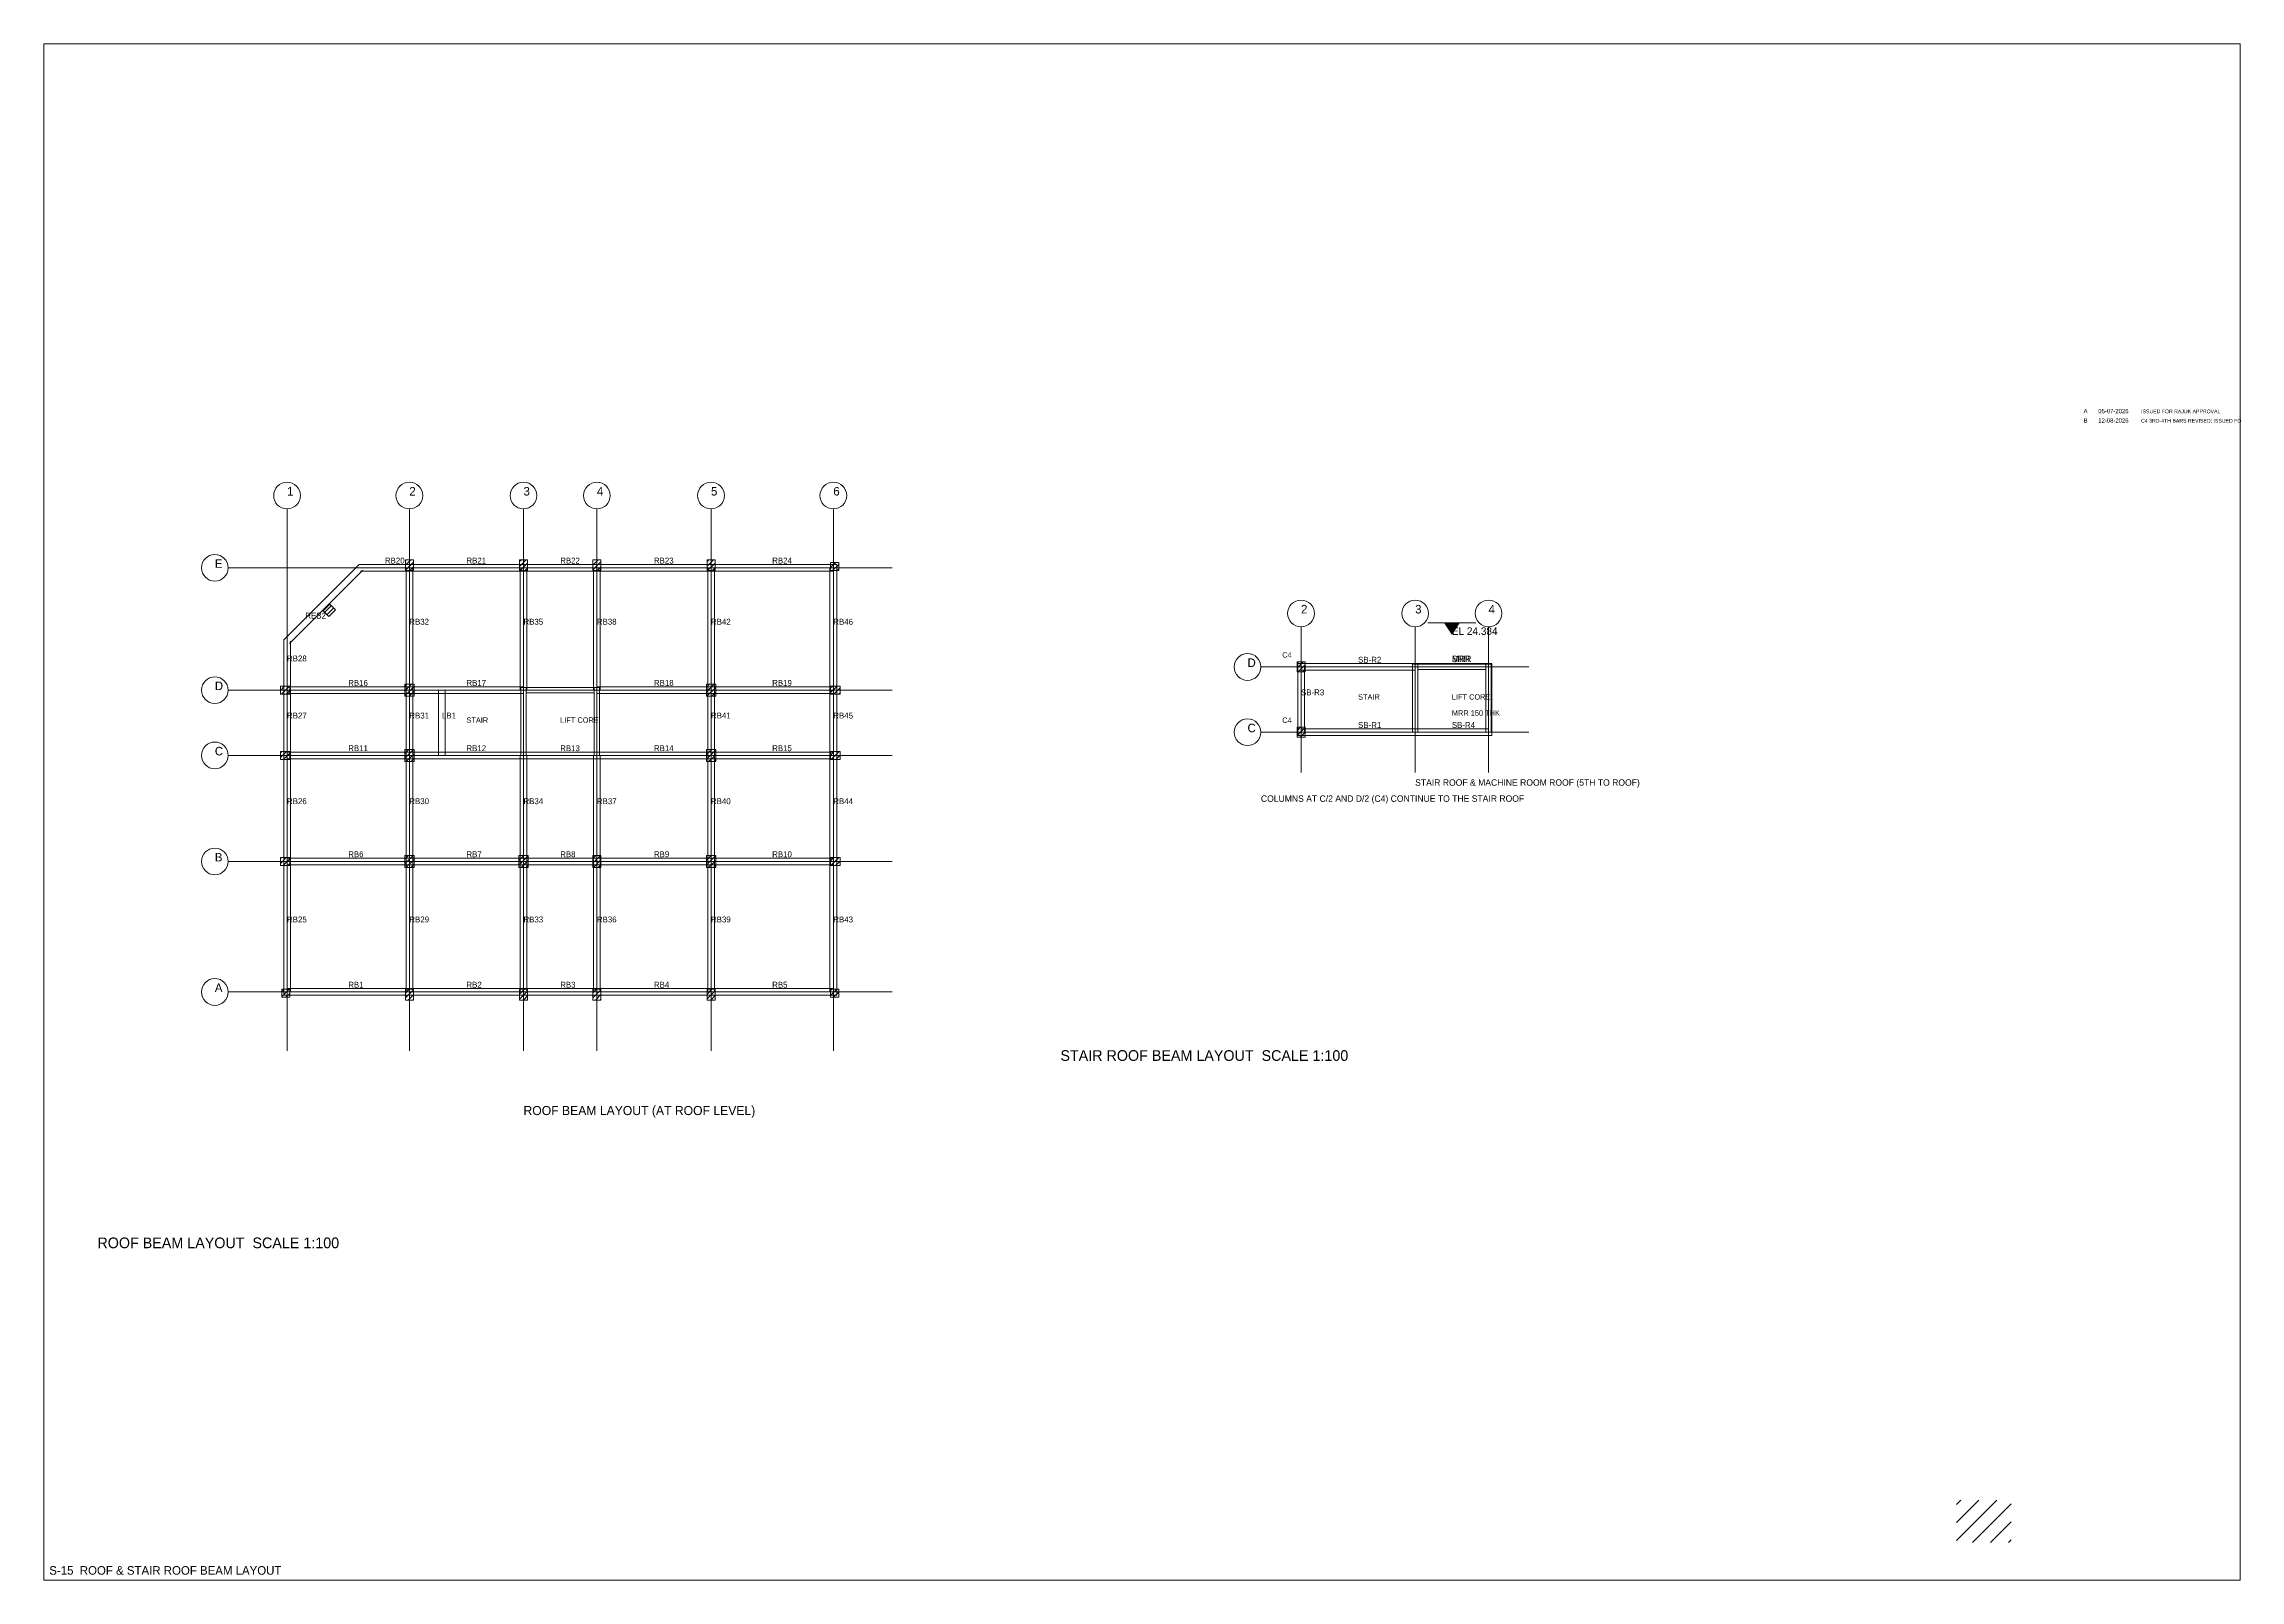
# Model space of a CAD drawing. Extents: x 1000 to 741800, y -207200 to 58400.
# Drawn here: x 659700 to 741800, y -68400 to -11000 of the extents above; entities that cross this region are included whole.
import ezdxf

# ---------------------------------------------------------------- set-up
doc = ezdxf.new("R2010")
doc.units = 0
for name, color, linetype, lineweight, plot in [('Beam Line', 4, 'Continuous', 0, False), ('Column', 1, 'Continuous', 0, False), ('Grid', 8, 'Continuous', 0, False), ('Grid Circle', 8, 'Continuous', 0, False), ('Hatch', 9, 'Continuous', 0, False), ('Sheet', 7, 'Continuous', 0, False), ('Slab', 5, 'Continuous', 0, False), ('Text-1', 7, 'Continuous', 0, False), ('Text-2', 7, 'Continuous', 0, False), ('TITLE', 7, 'Continuous', 0, False), ('Wall', 1, 'Continuous', 0, False)]:
    doc.layers.add(name, color=color, linetype=linetype, lineweight=lineweight, plot=plot)

# ---------------------------------------------------------------- blocks, each defined once
blk = doc.blocks.new('GRID_BUBBLE')
at = {"layer": 'Grid Circle'}
blk.add_circle((0, 0), 500, dxfattribs=at)
at = {"layer": 'Text-1'}
blk.add_attdef('GRID', (0, 0), '', height=320, dxfattribs=at)
blk = doc.blocks.new('LEVEL_MARK')
at = {"layer": 'Text-1'}
blk.add_line((-900, 450), (900, 450), dxfattribs=at)
blk.add_solid([(0, 0), (-300, 450), (300, 450)], dxfattribs=at)
blk.add_attdef('LEVEL', (0, 0), '', height=280, dxfattribs=at)

msp = doc.modelspace()

# ---------------------------------------------------------------- hatches: boundary and pattern name
at = {"layer": 'Hatch'}
h = msp.add_hatch(dxfattribs=at)
h.set_pattern_fill('ANSI31', color=256, scale=40)
h.paths.add_polyline_path([(673211, -30675), (673511, -30675), (673511, -30275), (673211, -30275)])
h = msp.add_hatch(dxfattribs=at)
h.set_pattern_fill('ANSI31', color=256, scale=40)
h.paths.add_polyline_path([(677478, -30675), (677778, -30675), (677778, -30275), (677478, -30275)])
h = msp.add_hatch(dxfattribs=at)
h.set_pattern_fill('ANSI31', color=256, scale=40)
h.paths.add_polyline_path([(680222, -30675), (680522, -30675), (680522, -30275), (680222, -30275)])
h = msp.add_hatch(dxfattribs=at)
h.set_pattern_fill('ANSI31', color=256, scale=40)
h.paths.add_polyline_path([(684489, -30675), (684789, -30675), (684789, -30275), (684489, -30275)])
h = msp.add_hatch(dxfattribs=at)
h.set_pattern_fill('ANSI31', color=256, scale=40)
h.paths.add_polyline_path([(689111, -30675), (689411, -30675), (689411, -30375), (689111, -30375)])
h = msp.add_hatch(dxfattribs=at)
h.set_pattern_fill('ANSI31', color=256, scale=40)
h.paths.add_polyline_path([(670355, -32389), (670603, -32141), (670391, -31929), (670143, -32177)])
h = msp.add_hatch(dxfattribs=at)
h.set_pattern_fill('ANSI31', color=256, scale=40)
h.paths.add_polyline_path([(706545, -34468), (706845, -34468), (706845, -34093), (706545, -34093)])
h = msp.add_hatch(dxfattribs=at)
h.set_pattern_fill('ANSI31', color=256, scale=40)
h.paths.add_polyline_path([(668539, -35297), (668889, -35297), (668889, -34997), (668539, -34997)])
h = msp.add_hatch(dxfattribs=at)
h.set_pattern_fill('ANSI31', color=256, scale=40)
h.paths.add_polyline_path([(673186, -35372), (673536, -35372), (673536, -34922), (673186, -34922)])
h = msp.add_hatch(dxfattribs=at)
h.set_pattern_fill('ANSI31', color=256, scale=40)
h.paths.add_polyline_path([(684464, -35372), (684814, -35372), (684814, -34922), (684464, -34922)])
h = msp.add_hatch(dxfattribs=at)
h.set_pattern_fill('ANSI31', color=256, scale=40)
h.paths.add_polyline_path([(689111, -35297), (689461, -35297), (689461, -34997), (689111, -34997)])
h = msp.add_hatch(dxfattribs=at)
h.set_pattern_fill('ANSI31', color=256, scale=40)
h.paths.add_polyline_path([(706545, -36907), (706845, -36907), (706845, -36532), (706545, -36532)])
h = msp.add_hatch(dxfattribs=at)
h.set_pattern_fill('ANSI31', color=256, scale=40)
h.paths.add_polyline_path([(668539, -37736), (668889, -37736), (668889, -37436), (668539, -37436)])
h = msp.add_hatch(dxfattribs=at)
h.set_pattern_fill('ANSI31', color=256, scale=40)
h.paths.add_polyline_path([(673186, -37811), (673536, -37811), (673536, -37361), (673186, -37361)])
h = msp.add_hatch(dxfattribs=at)
h.set_pattern_fill('ANSI31', color=256, scale=40)
h.paths.add_polyline_path([(684464, -37811), (684814, -37811), (684814, -37361), (684464, -37361)])
h = msp.add_hatch(dxfattribs=at)
h.set_pattern_fill('ANSI31', color=256, scale=40)
h.paths.add_polyline_path([(689111, -37736), (689461, -37736), (689461, -37436), (689111, -37436)])
h = msp.add_hatch(dxfattribs=at)
h.set_pattern_fill('ANSI31', color=256, scale=40)
h.paths.add_polyline_path([(668539, -41698), (668889, -41698), (668889, -41398), (668539, -41398)])
h = msp.add_hatch(dxfattribs=at)
h.set_pattern_fill('ANSI31', color=256, scale=40)
h.paths.add_polyline_path([(673186, -41773), (673536, -41773), (673536, -41323), (673186, -41323)])
h = msp.add_hatch(dxfattribs=at)
h.set_pattern_fill('ANSI31', color=256, scale=40)
h.paths.add_polyline_path([(677453, -41773), (677803, -41773), (677803, -41323), (677453, -41323)])
h = msp.add_hatch(dxfattribs=at)
h.set_pattern_fill('ANSI31', color=256, scale=40)
h.paths.add_polyline_path([(680222, -41773), (680522, -41773), (680522, -41323), (680222, -41323)])
h = msp.add_hatch(dxfattribs=at)
h.set_pattern_fill('ANSI31', color=256, scale=40)
h.paths.add_polyline_path([(684464, -41773), (684814, -41773), (684814, -41323), (684464, -41323)])
h = msp.add_hatch(dxfattribs=at)
h.set_pattern_fill('ANSI31', color=256, scale=40)
h.paths.add_polyline_path([(689111, -41698), (689461, -41698), (689461, -41398), (689111, -41398)])
h = msp.add_hatch(dxfattribs=at)
h.set_pattern_fill('ANSI31', color=256, scale=40)
h.paths.add_polyline_path([(668589, -46625), (668889, -46625), (668889, -46325), (668589, -46325)])
h = msp.add_hatch(dxfattribs=at)
h.set_pattern_fill('ANSI31', color=256, scale=40)
h.paths.add_polyline_path([(673211, -46725), (673511, -46725), (673511, -46325), (673211, -46325)])
h = msp.add_hatch(dxfattribs=at)
h.set_pattern_fill('ANSI31', color=256, scale=40)
h.paths.add_polyline_path([(677478, -46725), (677778, -46725), (677778, -46325), (677478, -46325)])
h = msp.add_hatch(dxfattribs=at)
h.set_pattern_fill('ANSI31', color=256, scale=40)
h.paths.add_polyline_path([(680222, -46725), (680522, -46725), (680522, -46325), (680222, -46325)])
h = msp.add_hatch(dxfattribs=at)
h.set_pattern_fill('ANSI31', color=256, scale=40)
h.paths.add_polyline_path([(684489, -46725), (684789, -46725), (684789, -46325), (684489, -46325)])
h = msp.add_hatch(dxfattribs=at)
h.set_pattern_fill('ANSI31', color=256, scale=40)
h.paths.add_polyline_path([(689111, -46625), (689411, -46625), (689411, -46325), (689111, -46325)])
h = msp.add_hatch(dxfattribs=at)
h.set_pattern_fill('ANSI31', color=256, scale=150)
h.paths.add_polyline_path([(731200, -67000), (733242, -67000), (733242, -65415), (731200, -65415)])

# ---------------------------------------------------------------- linework, layer by layer
at = {"layer": 'Beam Line'}
for p, q in [((670072, -31858), (671444, -30487)), ((670249, -32035), (671621, -30664)), ((671532, -30450), (673361, -30450)), ((671532, -30700), (673361, -30700)), ((673236, -35147), (673236, -30575)), ((673361, -30450), (677628, -30450)), ((673361, -30700), (677628, -30700)), ((673486, -35147), (673486, -30575)), ((677503, -35147), (677503, -30575)), ((677628, -30450), (680372, -30450)), ((677628, -30700), (680372, -30700)), ((677753, -35147), (677753, -30575)), ((680247, -35147), (680247, -30575)), ((680372, -30450), (684639, -30450)), ((680372, -30700), (684639, -30700)), ((680497, -35147), (680497, -30575)), ((684514, -35147), (684514, -30575)), ((684639, -30450), (689211, -30450)), ((684639, -30700), (689211, -30700)), ((684764, -35147), (684764, -30575)), ((689086, -35147), (689086, -30575)), ((689336, -35147), (689336, -30575)), ((668701, -33230), (670072, -31858)), ((668878, -33407), (670249, -32035)), ((668664, -35147), (668664, -33318)), ((668914, -35147), (668914, -33318)), ((706570, -36719), (706570, -34281)), ((706695, -34156), (710962, -34156)), ((706695, -34406), (710962, -34406)), ((706820, -36719), (706820, -34281)), ((668664, -37586), (668664, -35147)), ((668789, -35022), (673361, -35022)), ((668789, -35272), (673361, -35272)), ((668914, -37586), (668914, -35147)), ((673236, -37586), (673236, -35147)), ((673361, -35022), (677628, -35022)), ((673361, -35272), (677628, -35272)), ((673486, -37586), (673486, -35147)), ((674455, -37586), (674455, -35147)), ((674705, -37586), (674705, -35147)), ((680372, -35022), (684639, -35022)), ((680372, -35272), (684639, -35272)), ((684514, -37586), (684514, -35147)), ((684639, -35022), (689211, -35022)), ((684639, -35272), (689211, -35272)), ((684764, -37586), (684764, -35147)), ((689086, -37586), (689086, -35147)), ((689336, -37586), (689336, -35147)), ((706695, -36594), (710962, -36594)), ((706695, -36844), (710962, -36844)), ((710962, -36594), (713705, -36594)), ((710962, -36844), (713705, -36844)), ((668664, -41548), (668664, -37586)), ((668789, -37461), (673361, -37461)), ((668789, -37711), (673361, -37711)), ((668914, -41548), (668914, -37586)), ((673236, -41548), (673236, -37586)), ((673361, -37461), (677628, -37461)), ((673361, -37711), (677628, -37711)), ((673486, -41548), (673486, -37586)), ((677503, -41548), (677503, -37586)), ((677628, -37461), (680372, -37461)), ((677628, -37711), (680372, -37711)), ((677753, -41548), (677753, -37586)), ((680247, -41548), (680247, -37586)), ((680372, -37461), (684639, -37461)), ((680372, -37711), (684639, -37711)), ((680497, -41548), (680497, -37586)), ((684514, -41548), (684514, -37586)), ((684639, -37461), (689211, -37461)), ((684639, -37711), (689211, -37711)), ((684764, -41548), (684764, -37586)), ((689086, -41548), (689086, -37586)), ((689336, -41548), (689336, -37586)), ((668664, -46425), (668664, -41548)), ((668789, -41423), (673361, -41423)), ((668789, -41673), (673361, -41673)), ((668914, -46425), (668914, -41548)), ((673236, -46425), (673236, -41548)), ((673361, -41423), (677628, -41423)), ((673361, -41673), (677628, -41673)), ((673486, -46425), (673486, -41548)), ((677503, -46425), (677503, -41548)), ((677628, -41423), (680372, -41423)), ((677628, -41673), (680372, -41673)), ((677753, -46425), (677753, -41548)), ((680247, -46425), (680247, -41548)), ((680372, -41423), (684639, -41423)), ((680372, -41673), (684639, -41673)), ((680497, -46425), (680497, -41548)), ((684514, -46425), (684514, -41548)), ((684639, -41423), (689211, -41423)), ((684639, -41673), (689211, -41673)), ((684764, -46425), (684764, -41548)), ((689086, -46425), (689086, -41548)), ((689336, -46425), (689336, -41548)), ((668789, -46300), (673361, -46300)), ((668789, -46550), (673361, -46550)), ((673361, -46300), (677628, -46300)), ((673361, -46550), (677628, -46550)), ((677628, -46300), (680372, -46300)), ((677628, -46550), (680372, -46550)), ((680372, -46300), (684639, -46300)), ((680372, -46550), (684639, -46550)), ((684639, -46300), (689211, -46300)), ((684639, -46550), (689211, -46550))]:
    msp.add_line(p, q, dxfattribs=at)
at = {"layer": 'Column'}
for points in [[(673211, -30675), (673511, -30675), (673511, -30275), (673211, -30275)], [(677478, -30675), (677778, -30675), (677778, -30275), (677478, -30275)], [(680222, -30675), (680522, -30675), (680522, -30275), (680222, -30275)], [(684489, -30675), (684789, -30675), (684789, -30275), (684489, -30275)], [(689111, -30675), (689411, -30675), (689411, -30375), (689111, -30375)], [(670355, -32389), (670603, -32141), (670391, -31929), (670143, -32177)], [(706545, -34468), (706845, -34468), (706845, -34093), (706545, -34093)], [(668539, -35297), (668889, -35297), (668889, -34997), (668539, -34997)], [(673186, -35372), (673536, -35372), (673536, -34922), (673186, -34922)], [(684464, -35372), (684814, -35372), (684814, -34922), (684464, -34922)], [(689111, -35297), (689461, -35297), (689461, -34997), (689111, -34997)], [(706545, -36907), (706845, -36907), (706845, -36532), (706545, -36532)], [(668539, -37736), (668889, -37736), (668889, -37436), (668539, -37436)], [(673186, -37811), (673536, -37811), (673536, -37361), (673186, -37361)], [(684464, -37811), (684814, -37811), (684814, -37361), (684464, -37361)], [(689111, -37736), (689461, -37736), (689461, -37436), (689111, -37436)], [(668539, -41698), (668889, -41698), (668889, -41398), (668539, -41398)], [(673186, -41773), (673536, -41773), (673536, -41323), (673186, -41323)], [(677453, -41773), (677803, -41773), (677803, -41323), (677453, -41323)], [(680222, -41773), (680522, -41773), (680522, -41323), (680222, -41323)], [(684464, -41773), (684814, -41773), (684814, -41323), (684464, -41323)], [(689111, -41698), (689461, -41698), (689461, -41398), (689111, -41398)], [(668589, -46625), (668889, -46625), (668889, -46325), (668589, -46325)], [(673211, -46725), (673511, -46725), (673511, -46325), (673211, -46325)], [(677478, -46725), (677778, -46725), (677778, -46325), (677478, -46325)], [(680222, -46725), (680522, -46725), (680522, -46325), (680222, -46325)], [(684489, -46725), (684789, -46725), (684789, -46325), (684489, -46325)], [(689111, -46625), (689411, -46625), (689411, -46325), (689111, -46325)]]:
    msp.add_lwpolyline(points, close=True, dxfattribs=at)
at = {"layer": 'Grid'}
for p, q in [((668789, -48625), (668789, -28375)), ((673361, -48625), (673361, -28375)), ((677628, -48625), (677628, -28375)), ((680372, -48625), (680372, -28375)), ((684639, -48625), (684639, -28375)), ((689211, -48625), (689211, -28375)), ((666589, -30575), (691411, -30575)), ((706695, -38219), (706695, -32781)), ((710962, -38219), (710962, -32781)), ((713705, -38219), (713705, -32781)), ((705195, -34281), (715205, -34281)), ((666589, -35147), (691411, -35147)), ((705195, -36719), (715205, -36719)), ((666589, -37586), (691411, -37586)), ((666589, -41548), (691411, -41548)), ((666589, -46425), (691411, -46425))]:
    msp.add_line(p, q, dxfattribs=at)
at = {"layer": 'Sheet'}
msp.add_lwpolyline([(659700, -68400), (741800, -68400), (741800, -11000), (659700, -11000)], close=True, dxfattribs=at)
at = {"layer": 'Slab'}
for points in [[(668664, -46550), (689336, -46550), (689336, -30450), (671481, -30450), (668664, -33267)], [(706570, -36844), (710962, -36844), (710962, -34156), (706570, -34156)], [(706695, -36719), (710962, -36719), (710962, -34281), (706695, -34281)], [(710962, -36844), (713830, -36844), (713830, -34156), (710962, -34156)], [(673361, -37586), (677628, -37586), (677628, -35147), (673361, -35147)]]:
    msp.add_lwpolyline(points, close=True, dxfattribs=at)
at = {"layer": 'Wall'}
for points in [[(710862, -36719), (711062, -36719), (711062, -34181), (710862, -34181)], [(711062, -34381), (713605, -34381), (713605, -34181), (711062, -34181)], [(713605, -36719), (713805, -36719), (713805, -34181), (713605, -34181)], [(677528, -37586), (677728, -37586), (677728, -35047), (677528, -35047)], [(677728, -35247), (680272, -35247), (680272, -35047), (677728, -35047)], [(680272, -37586), (680472, -37586), (680472, -35047), (680272, -35047)]]:
    msp.add_lwpolyline(points, close=True, dxfattribs=at)

# ---------------------------------------------------------------- block references
at = {"layer": 'Grid Circle'}
for p, values in [((668789, -27875), {'GRID': '1'}), ((673361, -27875), {'GRID': '2'}), ((677628, -27875), {'GRID': '3'}), ((680372, -27875), {'GRID': '4'}), ((684639, -27875), {'GRID': '5'}), ((689211, -27875), {'GRID': '6'}), ((666089, -30575), {'GRID': 'E'}), ((706695, -32281), {'GRID': '2'}), ((710962, -32281), {'GRID': '3'}), ((713705, -32281), {'GRID': '4'}), ((704695, -34281), {'GRID': 'D'}), ((666089, -35147), {'GRID': 'D'}), ((704695, -36719), {'GRID': 'C'}), ((666089, -37586), {'GRID': 'C'}), ((666089, -41548), {'GRID': 'B'}), ((666089, -46425), {'GRID': 'A'})]:
    msp.add_blockref('GRID_BUBBLE', p, dxfattribs=at).add_auto_attribs(values)
at = {"layer": 'Text-1'}
msp.add_blockref('LEVEL_MARK', (712334, -33081), dxfattribs=at).add_auto_attribs({'LEVEL': 'EL 24.384'})

# ---------------------------------------------------------------- texts
at = {"layer": 'Sheet'}
for s, height, p in [('STAIR ROOF BEAM LAYOUT  SCALE 1:100', 400, (697700, -49000)), ('ROOF BEAM LAYOUT  SCALE 1:100', 400, (661700, -56000)), ('S-15  ROOF & STAIR ROOF BEAM LAYOUT', 320, (659900, -68200))]:
    msp.add_text(s, height=height, dxfattribs=at).set_placement(p)
at = {"layer": 'Text-1'}
for s, height, p in [('RB20', 220, (672447, -30415)), ('RB21', 220, (675495, -30415)), ('RB22', 220, (679000, -30415)), ('RB23', 220, (682505, -30415)), ('RB24', 220, (686925, -30415)), ('REB2', 220, (669475, -32473)), ('RB32', 220, (673361, -32701)), ('RB35', 220, (677628, -32701)), ('RB38', 220, (680372, -32701)), ('RB42', 220, (684639, -32701)), ('RB46', 220, (689211, -32701)), ('RB28', 220, (668789, -34073)), ('C4', 200, (705995, -33931)), ('SB-R2', 220, (708828, -34121)), ('SRR', 240, (712334, -34100)), ('MRR', 240, (712334, -34100)), ('RB16', 220, (671075, -34987)), ('RB17', 220, (675495, -34987)), ('RB18', 220, (682505, -34987)), ('RB19', 220, (686925, -34987)), ('SB-R3', 220, (706695, -35340)), ('STAIR', 200, (708828, -35500)), ('LIFT CORE', 200, (712334, -35500)), ('RB27', 220, (668789, -36206)), ('RB31', 220, (673361, -36206)), ('LB1', 220, (674580, -36206)), ('RB41', 220, (684639, -36206)), ('RB45', 220, (689211, -36206)), ('STAIR', 200, (675495, -36366)), ('LIFT CORE', 200, (679000, -36366)), ('C4', 200, (705995, -36369)), ('SB-R1', 220, (708828, -36559)), ('SB-R4', 220, (712334, -36559)), ('RB11', 220, (671075, -37426)), ('RB12', 220, (675495, -37426)), ('RB13', 220, (679000, -37426)), ('RB14', 220, (682505, -37426)), ('RB15', 220, (686925, -37426)), ('STAIR ROOF & MACHINE ROOM ROOF (5TH TO ROOF)', 240, (710962, -38719)), ('RB26', 220, (668789, -39407)), ('RB30', 220, (673361, -39407)), ('RB34', 220, (677628, -39407)), ('RB37', 220, (680372, -39407)), ('RB40', 220, (684639, -39407)), ('RB44', 220, (689211, -39407)), ('COLUMNS AT C/2 AND D/2 (C4) CONTINUE TO THE STAIR ROOF', 240, (705195, -39319)), ('RB6', 220, (671075, -41388)), ('RB7', 220, (675495, -41388)), ('RB8', 220, (679000, -41388)), ('RB9', 220, (682505, -41388)), ('RB10', 220, (686925, -41388)), ('RB25', 220, (668789, -43826)), ('RB29', 220, (673361, -43826)), ('RB33', 220, (677628, -43826)), ('RB36', 220, (680372, -43826)), ('RB39', 220, (684639, -43826)), ('RB43', 220, (689211, -43826)), ('RB1', 220, (671075, -46265)), ('RB2', 220, (675495, -46265)), ('RB3', 220, (679000, -46265)), ('RB4', 220, (682505, -46265)), ('RB5', 220, (686925, -46265)), ('ROOF BEAM LAYOUT (AT ROOF LEVEL)', 340, (677628, -51025))]:
    msp.add_text(s, height=height, dxfattribs=at).set_placement(p)
at = {"layer": 'Text-2'}
msp.add_text('MRR 150 THK', height=200, dxfattribs=at).set_placement((712334, -36100))
at = {"layer": 'TITLE'}
for s, height, p in [('A', 160, (735950, -24800)), ('B', 160, (735950, -25150)), ('05-07-2026', 160, (736500, -24800)), ('12-08-2026', 160, (736500, -25150)), ('C4 3RD-4TH BARS REVISED; ISSUED FO', 140, (738100, -25150)), ('ISSUED FOR RAJUK APPROVAL', 140, (738100, -24800))]:
    msp.add_text(s, height=height, dxfattribs=at).set_placement(p)

doc.saveas('drawing.dxf')
